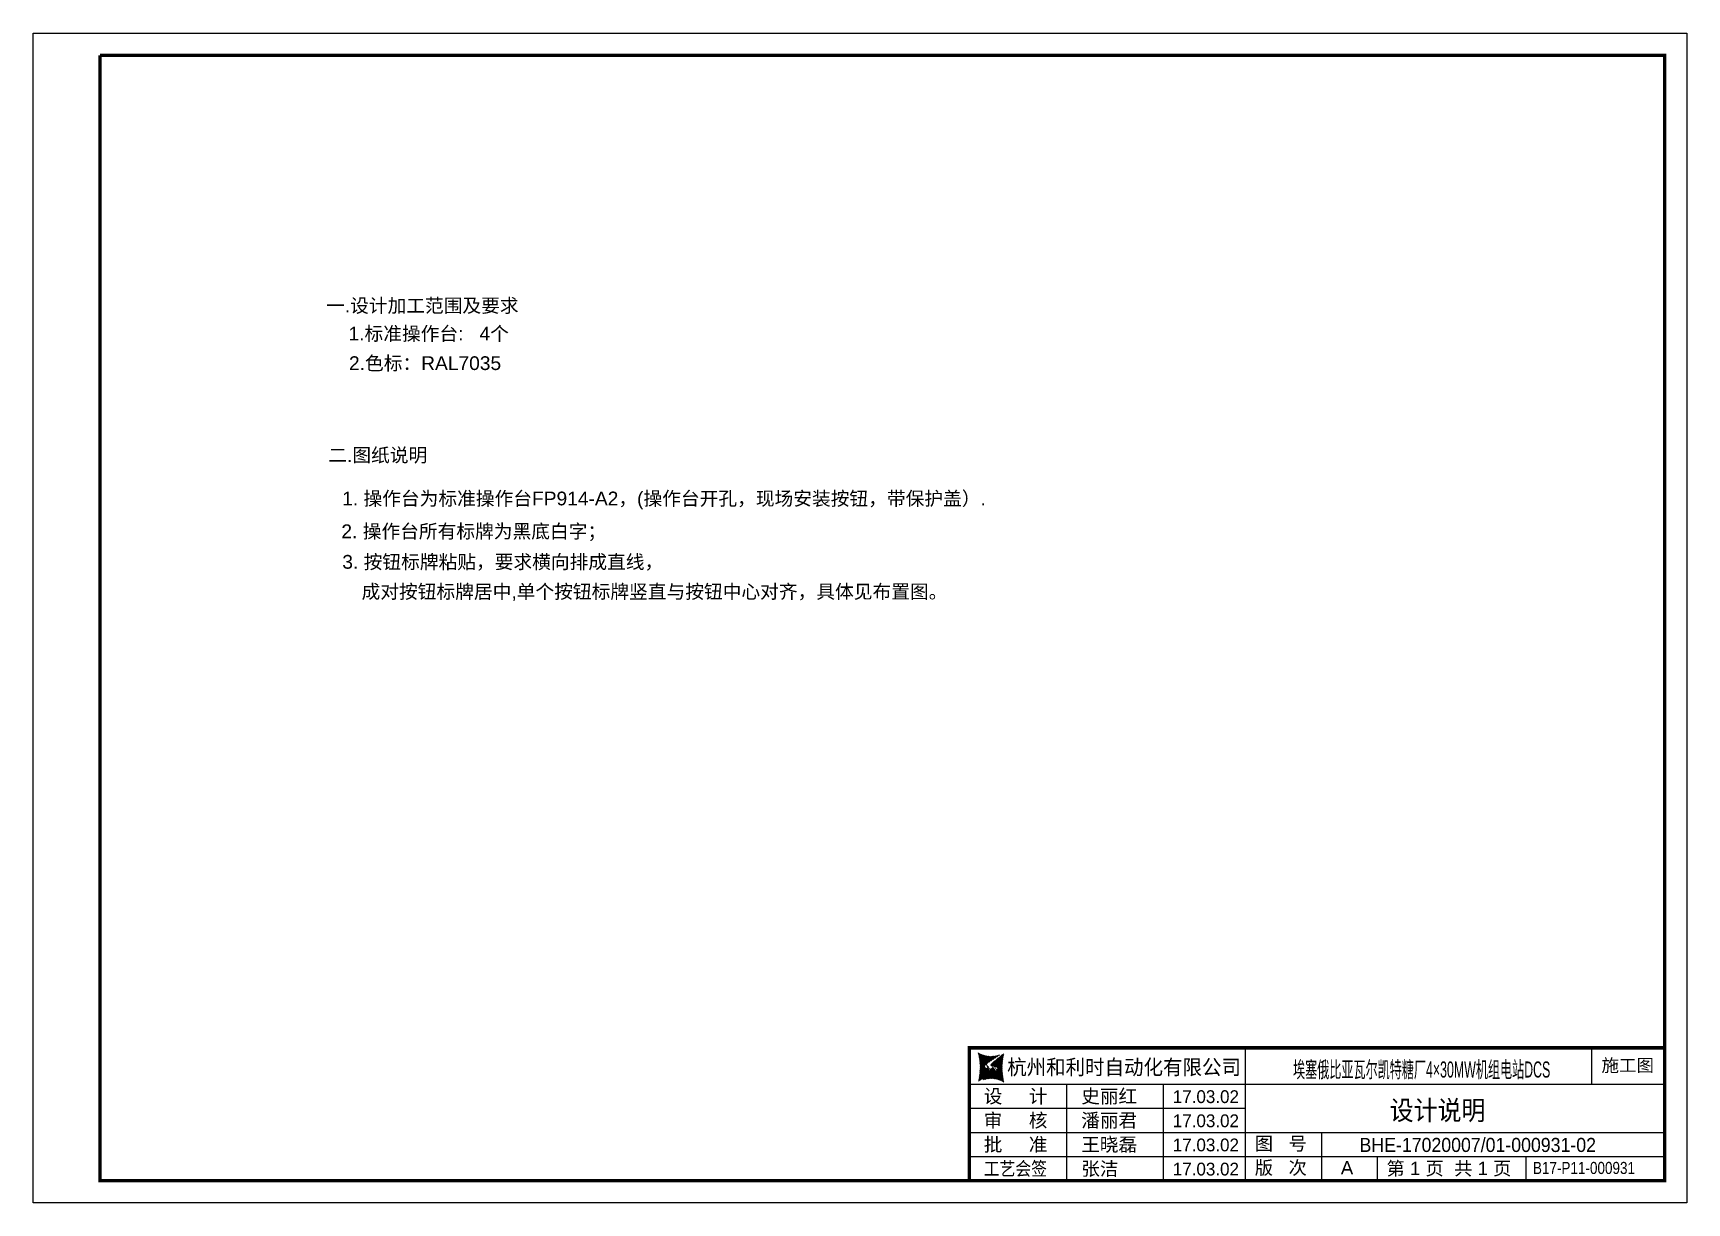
# Model space of a CAD drawing. Extents: x -6428 to 12880, y -7651 to 7267.
# Drawn here: x -6428 to -1795, y 3973 to 7249 of the extents above; entities that cross this region are included whole.
import ezdxf
from ezdxf.enums import TextEntityAlignment as Align

# ---------------------------------------------------------------- set-up
doc = ezdxf.new("R2010")
doc.units = 0
doc.header["$LTSCALE"] = 10
doc.header["$MEASUREMENT"] = 0
doc.layers.add('操作台', color=7, linetype='CONTINUOUS')
doc.layers.add('标准图框及表格', color=7, linetype='CONTINUOUS')
doc.styles.add('HZ', font='arial.ttf')
pattern_1 = [(44.99999999999999, (62644.0067448291, -8867.199472524246), (-0.0585086954904412, 0.0585086954904411), [])]

msp = doc.modelspace()

# ---------------------------------------------------------------- texts
at = {"layer": '操作台', "linetype": 'Continuous', "lineweight": 5, "style": 'HZ'}
for s, p in [('一.设计加工范围及要求', (-5607.593438385322, 6466.722617409616)), ('1.标准操作台:   4个', (-5544.472316605348, 6388.313841576388)), ('2.色标：RAL7035', (-5543.258199385078, 6305.567851558)), ('二.图纸说明', (-5601.284501216651, 6048.039739901947)), ('1. 操作台为标准操作台FP914-A2，(操作台开孔，现场安装按钮，带保护盖）.', (-5562.401526387974, 5926.548123702644)), ('2. 操作台所有标牌为黑底白字；', (-5564.550945754439, 5834.686084886805)), ('3. 按钮标牌粘贴，要求横向排成直线，', (-5562.012373532059, 5749.160958458476)), ('成对按钮标牌居中,单个按钮标牌竖直与按钮中心对齐，具体见布置图。  ', (-5507.988193756065, 5665.894395087165))]:
    msp.add_text(s, height=38.46153848, dxfattribs=at).set_placement(p)

# ---------------------------------------------------------------- blocks, each defined once
blk = doc.blocks.new('A4横图框')
at = {"layer": '标准图框及表格'}
h = blk.add_hatch(dxfattribs=at)
h.set_pattern_fill('ANSI31', color=5, scale=0.6619503254347141, style=0)
h.set_pattern_definition(pattern_1)
edge = h.paths.add_edge_path()
edge.add_arc((172.0496336600836, 30.69212609582466), 4.385420906004984, 238.1092081981574, 291.6531626184828)
edge.add_line((173.6677973982941, 26.61616453574824), (171.196811844281, 24.96342290218163))
edge.add_arc((159.3070898954674, 24.3208542135166), 10.7566927883141, 346.3915348661823, 374.2500326978036)
edge.add_line((169.7618019691645, 21.78995808790059), (171.9104852834489, 23.56403812982753))
edge.add_line((171.4204084507573, 24.1656820832199), (171.8022310894366, 24.1166197839688))
edge.add_spline(control_points=[(171.9076070613291, 23.5612403362524), (171.9782900895288, 23.62994398235459), (172.1063522407994, 23.75441992713461), (172.0982616688188, 24.08853178891007), (171.9041487548593, 24.10756342964889), (171.8004776051012, 24.11772778213201)], knot_values=[0, 0, 0, 0, 0.4839426457554279, 0.8767979790800492, 1.327118297953632, 1.327118297953632, 1.327118297953632, 1.327118297953632], weights=[1, 1, 1, 1, 1, 1], degree=3, periodic=0)
edge.add_spline(control_points=[(171.1960063120995, 24.96162603088887), (171.1383141229226, 24.91365774510486), (171.0341186915675, 24.8270242458879), (170.9598882847849, 24.7139107687239), (170.9267586692795, 24.6634273324584)], knot_values=[0, 0, 0, 0, 0.3714719093679447, 0.6708997588589845, 0.6708997588589845, 0.6708997588589845, 0.6708997588589845], weights=[1, 1, 1, 1, 1], degree=3, periodic=0)
edge.add_spline(control_points=[(171.0177855927386, 24.80139777460717), (170.9739837601, 24.75182568643358), (170.8874405854212, 24.63411966883577), (170.9097232617123, 24.3685217488732), (171.1438352137548, 24.19634813917073), (171.3287228371982, 24.17648276396212), (171.4184515092992, 24.16684180637679)], knot_values=[0.7541598914195891, 0.7541598914195891, 0.7541598914195891, 0.7541598914195891, 1.341857983071981, 2.043049761279585, 2.907443457733577, 3.722510221717078, 3.722510221717078, 3.722510221717078, 3.722510221717078], weights=[1, 1, 1, 1, 1, 1, 1], degree=3, periodic=0)
h = blk.add_hatch(dxfattribs=at)
h.set_pattern_fill('ANSI31', color=3, scale=0.6619503254347141, style=0)
h.set_pattern_definition(pattern_1)
edge = h.paths.add_edge_path()
edge.add_line((172.3049198977887, 24.52368860467541), (172.721034344714, 24.47090439472086))
edge.add_spline(control_points=[(172.1916602588671, 25.0804680907735), (172.1209772306528, 25.01176444467858), (171.9929150793969, 24.88728849988405), (172.0010056513629, 24.55317663812311), (172.1951185653369, 24.534144997377), (172.2987897150951, 24.52398064490117)], knot_values=[0, 0, 0, 0, 0.4839426457555314, 0.8767979790801576, 1.327118297953697, 1.327118297953697, 1.327118297953697, 1.327118297953697], weights=[1, 1, 1, 1, 1, 1], degree=3, periodic=0)
edge.add_line((174.3374653510318, 26.85175033912531), (172.1887820367474, 25.07767029719838))
edge.add_spline(control_points=[(173.1119433092453, 23.87664749850082), (173.1429732385941, 23.9160490896524), (173.2103720449149, 24.02492790509717), (173.1895440584403, 24.27318667815998), (172.9554321064269, 24.44536028784789), (172.7705444829544, 24.46522566305651), (172.6808158108824, 24.47486662065639)], knot_values=[0.8947336582581218, 0.8947336582581218, 0.8947336582581218, 0.8947336582581218, 1.341857983071981, 2.043049761279585, 2.907443457733577, 3.722510221717078, 3.722510221717078, 3.722510221717078, 3.722510221717078], weights=[1, 1, 1, 1, 1, 1, 1], degree=3, periodic=0)
edge.add_line((173.0325647221971, 23.79264395867943), (173.1243460055912, 23.89147256635482))
edge.add_line((172.905024764018, 23.67952689414087), (173.0325647221971, 23.79264395867212))
edge.add_line((170.431469921873, 22.02554389127766), (172.9024554758862, 23.67828552484428))
edge.add_arc((172.0496336600836, 17.94958233120851), 4.385420906004984, 58.1092081981576, 111.6531626184829)
edge.add_arc((184.7921774246996, 24.3208542135166), 10.7566927883141, 166.3915348661824, 194.2500326978025)
at = {"layer": '标准图框及表格', "color": 7}
for p, q in [((0.0013954609912616, 210.0032846437229), (297.0014441308175, 210.0032846437229)), ((0.0013954609912616, 0.0032502307208233), (0.0013954609912616, 210.0032846437229)), ((297.0014441308175, 210.0032846437229), (297.0014441308175, 0.0032502307208233)), ((217.7550332142755, 4.003284256038056), (217.7550332142755, 27.83661758936654)), ((279.9469701136921, 21.33661758936654), (279.9469701136921, 27.83661758936654)), ((168.1328066468058, 21.33661758936654), (292.9334290521556, 21.33661758936654)), ((185.6449392240147, 4.003284256038056), (185.6449392240292, 21.33661758936654)), ((203.0006413213422, 4.003284256038056), (203.0006413213568, 21.33661758936654)), ((168.1328066468058, 17.00328425603806), (217.7550332142755, 17.00328425603806)), ((168.1328066468058, 12.66995092270957), (292.9334290521556, 12.66995092270957)), ((231.4498319004824, 4.003284256038056), (231.4498319004824, 12.66995092270957)), ((168.1328066468058, 8.336617589373816), (292.9334290521556, 8.336617589373816)), ((241.4270588527042, 4.003284256038056), (241.4270588527042, 8.336617589373816)), ((268.120108647513, 4.003284256038056), (268.120108647513, 8.336617589373816)), ((168.1328066468058, 4.003284256038056), (292.9334290521556, 4.003284256038056)), ((297.0014441308175, 0.0032502307208233), (0.0013954609912616, 0.0032502307208233))]:
    blk.add_line(p, q, dxfattribs=at)
for points, const_width in [([(12.00143194437442, 206.0152988131507), (293.0014441308175, 206.0032506184056), (293.0014441308175, 4.003284256038056), (12.00143194437442, 4.003284256038056), (12.00143194437442, 206.0032506184056)], 0.6000000983228672), ([(292.9334290521556, 27.83661758937381), (168.1328066468058, 27.83661758937381), (168.1328066468058, 4.003284256038056)], 0.65)]:
    blk.add_lwpolyline(points, dxfattribs=dict(at, const_width=const_width))
at = {"layer": '标准图框及表格', "color": 5, "style": 'HZ'}
for s, p in [('pgqh', (170.0333635432534, 25.80304024583023)), ('hollilas', (170.0466366199025, 23.71374969515312))]:
    blk.add_text(s, height=0.4136785714285714, dxfattribs=at).set_placement(p)
at = {"layer": '标准图框及表格', "color": 3, "style": 'HZ'}
for s, height, p in [('auto', 0.6894642857142859, (172.1807441825285, 24.64895443542486)), ('hollysys', 0.3447321428571429, (172.3103532946761, 22.62004550448043))]:
    blk.add_text(s, height=height, dxfattribs=at).set_placement(p)
at = {"layer": '标准图框及表格', "color": 7, "style": 'HZ'}
for s, height, width, p in [('杭州和利时自动化有限公司', 2.7, 0.95, (174.9285941560083, 23.02911227819135)), ('工艺会签', 2.449999999999999, 0.85, (170.7212873600156, 4.927898099951165))]:
    blk.add_text(s, height=height, dxfattribs=dict(at, width=width)).set_placement(p)
for s, height, p in [('设     计', 2.449999999999999, (170.7212873600156, 17.92789809995847)), ('审     核', 2.449999999999999, (170.7212873600156, 13.59456476662271)), ('批     准', 2.449999999999999, (170.7212873600119, 9.261231433286953)), ('图   号', 2.399999999999999, (219.3988483406183, 9.450548544822992)), ('版   次', 2.399999999999999, (219.3988483406183, 5.117215211487234))]:
    blk.add_text(s, height=height, dxfattribs=at).set_placement(p)
at = {"layer": '标准图框及表格', "color": 7, "style": 'HZ', "flags": 8}
for tag, height, width, p in [('工程名称', 2.892696969694902, 0.65, (247.8353315485956, 22.94014901757174)), ('图纸名称', 3.499999999999999, 0.9, (252.2228085267316, 14.87880182043022))]:
    blk.add_attdef(tag, text='', height=height, dxfattribs=dict(at, width=width)).set_placement(p, align=Align.CENTER)
blk.add_attdef('设计阶段', text='', height=2.299999999999999, dxfattribs=at).set_placement((286.3714665038433, 23.54666542107214), align=Align.CENTER)
for tag, p, height in [('设计人', (188.2334199372244, 17.92789809995847), 2.449999999999999), ('审核人', (188.2334199372099, 13.59456476662271), 2.449999999999999), ('会签人', (188.2334199372099, 9.2612314332942), 2.449999999999999), ('批准人', (188.2334199371953, 4.927898099958441), 2.449999999999999), ('版次', (234.8449582635331, 5.117215211487234), 2.399999999999999), ('第几页共几页', (243.0562623004216, 4.991982186801863), 2.399999999999999)]:
    blk.add_attdef(tag, p, '', height=height, dxfattribs=at)
for tag, p, height, width in [('设计时间', (204.6762329055318, 17.92789809995847), 2.299999999999999, 0.95), ('审核时间', (204.6762329055318, 13.59456476662998), 2.299999999999999, 0.95), ('会签时间', (204.6762329055172, 9.2612314332942), 2.299999999999999, 0.95), ('图纸编号', (238.2096247235004, 9.144936985527348), 2.531109848483039, 0.9), ('批准时间', (204.6762329055172, 4.927898099958441), 2.299999999999999, 0.95), ('图纸标准', (269.3453519223485, 5.193019987101081), 2.169522727271176, 0.8)]:
    blk.add_attdef(tag, p, '', height=height, dxfattribs=dict(at, width=width))

# ---------------------------------------------------------------- block references
at = {"layer": '标准图框及表格', "color": 7}
ref = msp.add_blockref('A4横图框', (-6428.307995024195, 3973.07652089165), dxfattribs=dict(at, xscale=15.6, yscale=15.6, zscale=15.6))
ref.add_attrib('工程名称', '埃塞俄比亚瓦尔凯特糖厂4×30MW机组电站DCS  ', dxfattribs={"color": 7, "height": 45.1261, "style": 'HZ', "width": 0.55}).set_placement((-2528.550964706272, 4346.705472378037), align=Align.MIDDLE_CENTER)
ref.add_attrib('设计阶段', '施工图', dxfattribs={"color": 7, "height": 35.88, "style": 'HZ'}).set_placement((-1960.913117564269, 4340.404501460374), align=Align.CENTER)
ref.add_attrib('设计人', '史丽红', (-3491.86664400353, 4252.751731251009), dxfattribs={"color": 7, "height": 38.22, "style": 'HZ'})
ref.add_attrib('审核人', '潘丽君', (-3491.866644003749, 4185.151731250967), dxfattribs={"color": 7, "height": 38.22000000000001, "style": 'HZ'})
ref.add_attrib('会签人', '王晓磊', (-3491.866644003749, 4117.551731251042), dxfattribs={"color": 7, "height": 38.22000000000001, "style": 'HZ'})
ref.add_attrib('批准人', '张洁', (-3491.866644003982, 4049.951731251007), dxfattribs={"color": 7, "height": 38.22000000000001, "style": 'HZ'})
ref.add_attrib('设计时间', '17.03.02', (-3235.358761697935, 4252.751731251009), dxfattribs={"color": 7, "height": 35.88, "style": 'HZ', "width": 0.95})
ref.add_attrib('审核时间', '17.03.02', (-3235.358761697935, 4185.151731251077), dxfattribs={"color": 7, "height": 35.88, "style": 'HZ', "width": 0.95})
ref.add_attrib('会签时间', '17.03.02', (-3235.358761698153, 4117.551731251042), dxfattribs={"color": 7, "height": 35.88, "style": 'HZ', "width": 0.95})
ref.add_attrib('批准时间', '17.03.02', (-3235.358761698153, 4049.951731251007), dxfattribs={"color": 7, "height": 35.88, "style": 'HZ', "width": 0.95})
ref.add_attrib('图纸标准', 'B17-P11-000931', (-2226.520505035573, 4054.08763269044), dxfattribs={"color": 7, "height": 33.84455454543037, "style": 'HZ', "width": 0.8})
ref.add_attrib('图纸编号', 'BHE-17020007/01-000931-02', (-2712.237849337631, 4115.737537865876), dxfattribs={"color": 7, "height": 39.48528000000001, "style": 'HZ', "width": 0.9})
ref.add_attrib('图纸名称', '设计说明', dxfattribs={"color": 7, "height": 54.6, "style": 'HZ', "width": 0.9}).set_placement((-2493.632182007205, 4205.185829290363), align=Align.CENTER)
ref.add_attrib('第几页共几页', '第 1 页  共 1 页', (-2636.630303137674, 4050.95144300576), dxfattribs={"color": 7, "height": 37.44, "style": 'HZ'})
ref.add_attrib('版次', 'A', (-2764.726646113137, 4052.905078190874), dxfattribs={"color": 7, "height": 37.44, "style": 'HZ'})

msp.set_redraw_order([(e.dxf.handle, doc.entitydb.next_handle()) for e in msp.query("TEXT MTEXT ATTDEF DIMENSION ARC_DIMENSION")])  # texts and dimensions are drawn at this point

doc.saveas('drawing.dxf')
